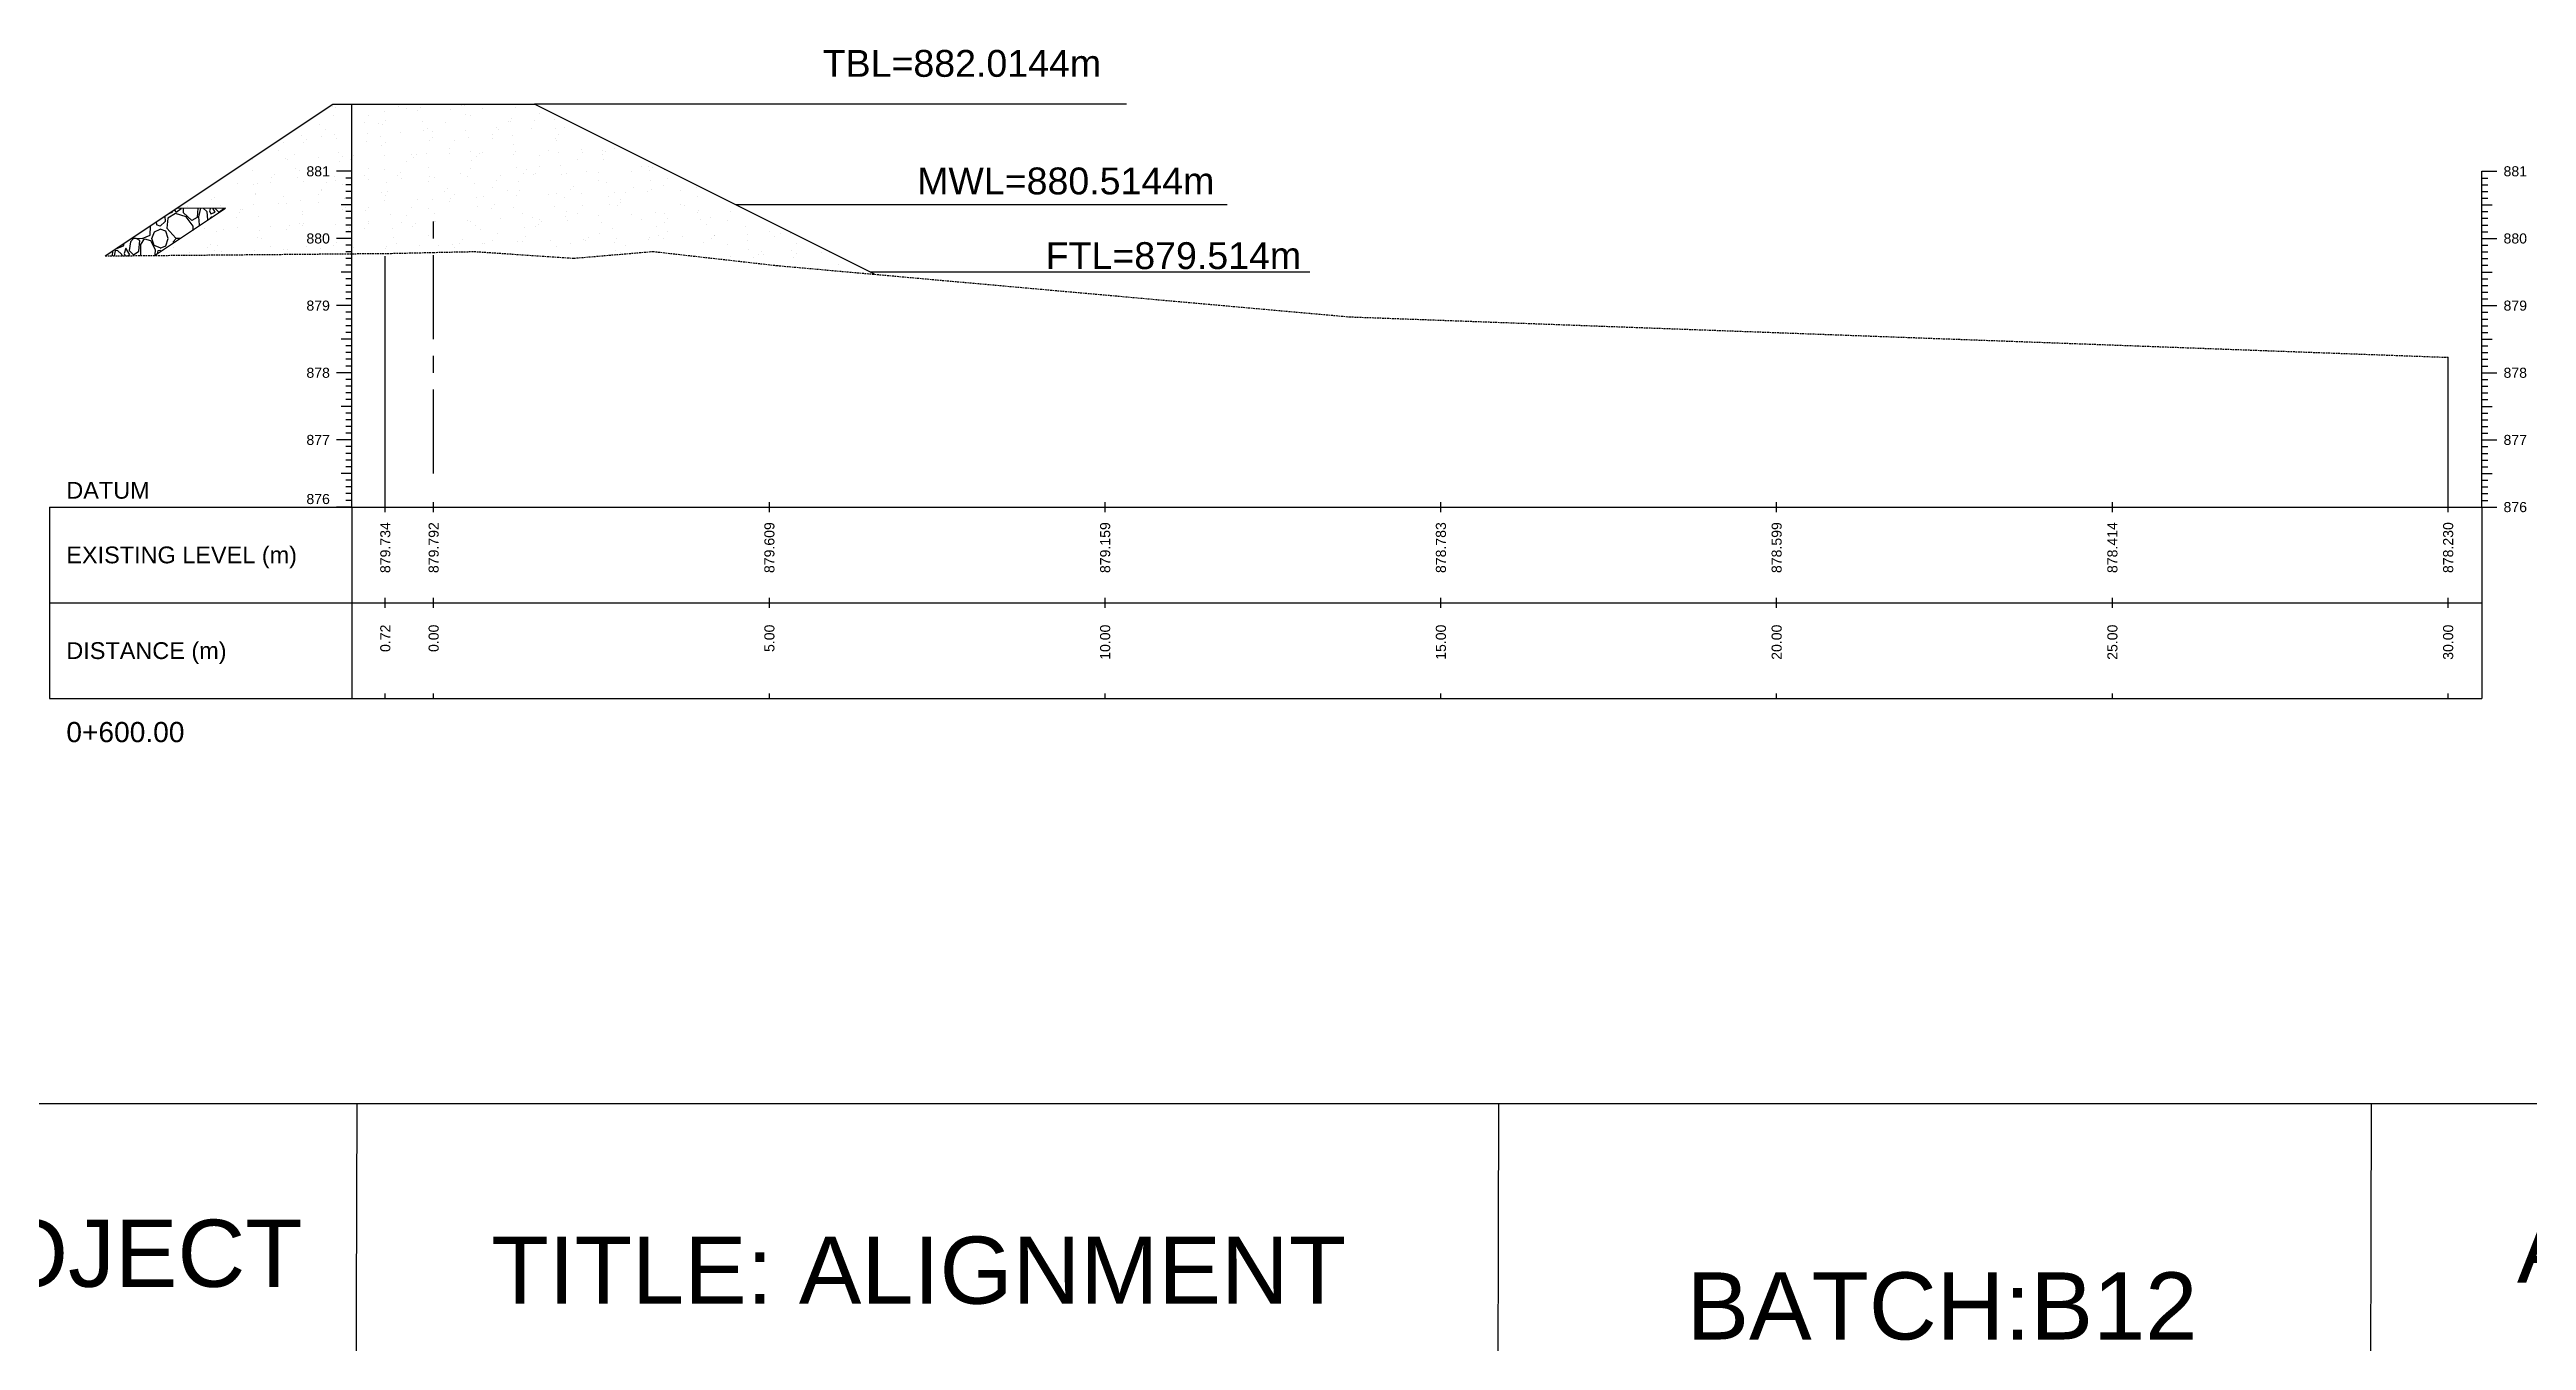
# Model space of a CAD drawing. Header units: millimetres. Extents: x 2640 to 12113, y 6003 to 13668.
# Drawn here: x 2824.3 to 3193.2, y 6475.2 to 6667.4 of the extents above; entities that cross this region are included whole.
import ezdxf
from ezdxf.enums import TextEntityAlignment as Align

# ---------------------------------------------------------------- set-up
doc = ezdxf.new("R2010")
doc.units = ezdxf.units.MM
doc.linetypes.add('CENTER', pattern=[2, 1.25, -0.25, 0.25, -0.25])
doc.linetypes.add('HIDDEN', pattern=[0.375, 0.25, -0.125])
for name, color, linetype in [('CL', 6, 'CENTER'), ('CS_Drawing', 7, 'Continuous'), ('GL', 3, 'HIDDEN')]:
    doc.layers.add(name, color=color, linetype=linetype)
doc.styles.get("Standard").update_dxf_attribs({"font": 'arial.ttf'})

msp = doc.modelspace()

# ---------------------------------------------------------------- texts
at = {"color": 1, "insert": (2980.944, 6667.377), "char_height": 4, "attachment_point": 3}
msp.add_mtext_dynamic_manual_height_columns('TBL=882.0144m', width=39.40702, gutter_width=20, heights=[0], dxfattribs=at)
at = {"color": 4, "insert": (2997.808, 6649.87), "char_height": 4, "attachment_point": 3}
msp.add_mtext_dynamic_manual_height_columns('MWL=880.5144m', width=39.40702, gutter_width=20, heights=[0], dxfattribs=at)
at = {"color": 6, "insert": (3010.735, 6638.75), "char_height": 4, "attachment_point": 3}
msp.add_mtext_dynamic_manual_height_columns('FTL=879.514m', width=39.40702, gutter_width=20, heights=[0], dxfattribs=at)
at = {"char_height": 10, "attachment_point": 1}
for s, insert in [('PROJECT: OLD TANK PROJECT', (2650.137, 6493.198)), ('ALL DIMENSIONS IN m', (3191.787, 6493.819)), ('TITLE: ALIGNMENT', (2890.137, 6490.682)), ('BATCH:B12', (3068.119, 6485.358))]:
    msp.add_mtext_dynamic_manual_height_columns(s, width=240, gutter_width=500, heights=[0], dxfattribs=dict(at, insert=insert))
at = {"layer": 'CS_Drawing'}
for s, p in [('881', (2866.091, 6649.309)), ('880', (2866.091, 6639.309)), ('879', (2866.091, 6629.309)), ('878', (2866.091, 6619.309)), ('877', (2866.091, 6609.309))]:
    msp.add_text(s, height=1.5, dxfattribs=at).set_placement(p, align=Align.MIDDLE_RIGHT)
for s, height, p in [('881', 1.5, (3189.791, 6649.309)), ('880', 1.5, (3189.791, 6639.309)), ('879', 1.5, (3189.791, 6629.309)), ('878', 1.5, (3189.791, 6619.309)), ('877', 1.5, (3189.791, 6609.309)), ('DATUM', 2.5, (2826.841, 6601.809)), ('876', 1.5, (3189.791, 6599.309)), ('876', 1.5, (3189.791, 6599.309)), ('EXISTING LEVEL (m)', 2.5, (2826.841, 6592.184)), ('DISTANCE (m)', 2.5, (2826.841, 6577.934)), ('0+600.00', 3, (2826.841, 6565.809))]:
    msp.add_text(s, height=height, dxfattribs=at).set_placement(p, align=Align.MIDDLE_LEFT)
msp.add_text('876', height=1.5, dxfattribs=at).set_placement((2866.091, 6599.759), align=Align.RIGHT)
for s, p in [('879.734', (2874.341, 6597.059)), ('879.792', (2881.541, 6597.059)), ('879.609', (2931.541, 6597.059)), ('879.159', (2981.541, 6597.059)), ('878.783', (3031.541, 6597.059)), ('878.599', (3081.541, 6597.059)), ('878.414', (3131.541, 6597.059)), ('878.230', (3181.541, 6597.059)), ('0.72', (2874.341, 6581.809)), ('0.00', (2881.541, 6581.809)), ('5.00', (2931.541, 6581.809)), ('10.00', (2981.541, 6581.809)), ('15.00', (3031.541, 6581.809)), ('20.00', (3081.541, 6581.809)), ('25.00', (3131.541, 6581.809)), ('30.00', (3181.541, 6581.809))]:
    msp.add_text(s, height=1.5, rotation=90, dxfattribs=at).set_placement(p, align=Align.MIDDLE_RIGHT)

# ---------------------------------------------------------------- linework, layer by layer
for p, q in [((2832.641, 6636.709), (2866.541, 6659.309)), ((2866.541, 6659.309), (2896.541, 6659.309)), ((2869.341, 6649.309), (2869.341, 6659.309)), ((2947.213, 6633.973), (2896.541, 6659.309)), ((2839.95, 6636.774), (2850.528, 6643.826)), ((2850.528, 6643.826), (2843.247, 6643.78))]:
    msp.add_line(p, q)
at = {"linetype": 'Continuous'}
for p, q in [((2866.408, 6658.911), (2866.408, 6658.911)), ((2866.922, 6658.759), (2866.922, 6658.759)), ((2867.351, 6659.227), (2867.351, 6659.227)), ((2874.189, 6658.153), (2874.189, 6658.153)), ((2876.376, 6659.007), (2876.376, 6659.007)), ((2877.537, 6658.606), (2877.537, 6658.606)), ((2879.083, 6658.313), (2879.083, 6658.313)), ((2879.572, 6658.822), (2879.572, 6658.822)), ((2883.978, 6658.473), (2883.978, 6658.473)), ((2885.692, 6659.106), (2885.692, 6659.106)), ((2886.112, 6659.099), (2886.112, 6659.099)), ((2888.872, 6658.633), (2888.872, 6658.633)), ((2893.766, 6658.793), (2893.766, 6658.793)), ((2861.857, 6654.61), (2861.857, 6654.61)), ((2864.401, 6657.833), (2864.401, 6657.833)), ((2864.605, 6656.231), (2864.605, 6656.231)), ((2864.816, 6654.504), (2864.816, 6654.504)), ((2865.499, 6655.575), (2865.499, 6655.575)), ((2866.582, 6657.588), (2866.582, 6657.588)), ((2866.751, 6654.77), (2866.751, 6654.77)), ((2869.295, 6657.993), (2869.295, 6657.993)), ((2871.177, 6656.555), (2871.177, 6656.555)), ((2871.645, 6654.93), (2871.645, 6654.93)), ((2871.859, 6657.626), (2871.859, 6657.626)), ((2873.304, 6656.48), (2873.304, 6656.48)), ((2873.576, 6654.415), (2873.576, 6654.415)), ((2873.922, 6656.329), (2873.922, 6656.329)), ((2874.351, 6656.798), (2874.351, 6656.798)), ((2876.54, 6655.09), (2876.54, 6655.09)), ((2879.844, 6656.757), (2879.844, 6656.757)), ((2880.018, 6655.435), (2880.018, 6655.435)), ((2880.69, 6655.623), (2880.69, 6655.623)), ((2881.35, 6654.368), (2881.35, 6654.368)), ((2881.434, 6655.25), (2881.434, 6655.25)), ((2883.375, 6656.578), (2883.375, 6656.578)), ((2886.286, 6657.777), (2886.286, 6657.777)), ((2886.328, 6655.41), (2886.328, 6655.41)), ((2886.741, 6654.327), (2886.741, 6654.327)), ((2887.051, 6657.675), (2887.051, 6657.675)), ((2890.272, 6654.799), (2890.272, 6654.799)), ((2890.955, 6655.87), (2890.955, 6655.87)), ((2891.222, 6655.57), (2891.222, 6655.57)), ((2892.692, 6656.677), (2892.692, 6656.677)), ((2893.009, 6656.669), (2893.009, 6656.669)), ((2893.121, 6657.145), (2893.121, 6657.145)), ((2893.281, 6654.604), (2893.281, 6654.604)), ((2896.116, 6655.73), (2896.116, 6655.73)), ((2896.633, 6656.851), (2896.633, 6656.851)), ((2897.315, 6657.922), (2897.315, 6657.922)), ((2899.549, 6656.946), (2899.549, 6656.946)), ((2899.723, 6655.624), (2899.723, 6655.624)), ((2900.12, 6654.715), (2900.12, 6654.715)), ((2901.01, 6655.89), (2901.01, 6655.89)), ((2854.582, 6651.016), (2854.582, 6651.016)), ((2858.456, 6652.452), (2858.456, 6652.452)), ((2859.138, 6653.523), (2859.138, 6653.523)), ((2859.476, 6651.176), (2859.476, 6651.176)), ((2859.835, 6651.025), (2859.835, 6651.025)), ((2860.768, 6651.797), (2860.768, 6651.797)), ((2862.151, 6653.553), (2862.151, 6653.553)), ((2862.58, 6654.021), (2862.58, 6654.021)), ((2864.37, 6651.336), (2864.37, 6651.336)), ((2867.036, 6654.138), (2867.036, 6654.138)), ((2867.308, 6652.073), (2867.308, 6652.073)), ((2867.482, 6650.751), (2867.482, 6650.751)), ((2867.969, 6651.521), (2867.969, 6651.521)), ((2869.151, 6651.123), (2869.151, 6651.123)), ((2869.264, 6651.496), (2869.264, 6651.496)), ((2869.58, 6651.592), (2869.58, 6651.592)), ((2871.605, 6653.801), (2871.605, 6653.801)), ((2873.75, 6653.093), (2873.75, 6653.093)), ((2874.158, 6651.656), (2874.158, 6651.656)), ((2874.33, 6653.572), (2874.33, 6653.572)), ((2877.551, 6650.696), (2877.551, 6650.696)), ((2878.234, 6651.767), (2878.234, 6651.767)), ((2878.605, 6651.372), (2878.605, 6651.372)), ((2879.052, 6651.816), (2879.052, 6651.816)), ((2880.472, 6651.985), (2880.472, 6651.985)), ((2880.921, 6653.9), (2880.921, 6653.9)), ((2883.912, 6652.748), (2883.912, 6652.748)), ((2883.946, 6651.976), (2883.946, 6651.976)), ((2884.594, 6653.819), (2884.594, 6653.819)), ((2887.012, 6652.262), (2887.012, 6652.262)), ((2887.186, 6650.94), (2887.186, 6650.94)), ((2887.921, 6651.47), (2887.921, 6651.47)), ((2888.35, 6651.939), (2888.35, 6651.939)), ((2888.841, 6652.136), (2888.841, 6652.136)), ((2890.375, 6654.148), (2890.375, 6654.148)), ((2893.426, 6651.816), (2893.426, 6651.816)), ((2893.455, 6653.282), (2893.455, 6653.282)), ((2893.735, 6652.296), (2893.735, 6652.296)), ((2897.375, 6651.719), (2897.375, 6651.719)), ((2898.629, 6652.456), (2898.629, 6652.456)), ((2899.691, 6654.247), (2899.691, 6654.247)), ((2899.786, 6653.868), (2899.786, 6653.868)), ((2900.177, 6652.174), (2900.177, 6652.174)), ((2903.007, 6650.992), (2903.007, 6650.992)), ((2903.523, 6652.616), (2903.523, 6652.616)), ((2903.69, 6652.063), (2903.69, 6652.063)), ((2906.691, 6651.818), (2906.691, 6651.818)), ((2906.717, 6652.45), (2906.717, 6652.45)), ((2906.891, 6651.128), (2906.891, 6651.128)), ((2907.12, 6652.286), (2907.12, 6652.286)), ((2908.417, 6652.776), (2908.417, 6652.776)), ((2852.316, 6647.43), (2852.316, 6647.43)), ((2854.5, 6649.455), (2854.5, 6649.455)), ((2854.772, 6647.39), (2854.772, 6647.39)), ((2855.249, 6647.418), (2855.249, 6647.418)), ((2857.21, 6647.59), (2857.21, 6647.59)), ((2857.381, 6648.347), (2857.381, 6648.347)), ((2857.81, 6648.815), (2857.81, 6648.815)), ((2861.04, 6649.732), (2861.04, 6649.732)), ((2861.214, 6648.409), (2861.214, 6648.409)), ((2861.609, 6649.469), (2861.609, 6649.469)), ((2862.104, 6647.75), (2862.104, 6647.75)), ((2865.513, 6647.665), (2865.513, 6647.665)), ((2866.835, 6648.595), (2866.835, 6648.595)), ((2866.998, 6647.91), (2866.998, 6647.91)), ((2867.936, 6647.301), (2867.936, 6647.301)), ((2871.191, 6648.645), (2871.191, 6648.645)), ((2871.873, 6649.716), (2871.873, 6649.716)), ((2871.893, 6648.07), (2871.893, 6648.07)), ((2874.204, 6649.643), (2874.204, 6649.643)), ((2874.476, 6647.578), (2874.476, 6647.578)), ((2876.151, 6648.694), (2876.151, 6648.694)), ((2876.58, 6649.162), (2876.58, 6649.162)), ((2876.787, 6648.23), (2876.787, 6648.23)), ((2880.705, 6647.714), (2880.705, 6647.714)), ((2880.744, 6649.92), (2880.744, 6649.92)), ((2880.918, 6648.598), (2880.918, 6648.598)), ((2881.681, 6648.39), (2881.681, 6648.39)), ((2885.605, 6648.942), (2885.605, 6648.942)), ((2886.575, 6648.55), (2886.575, 6648.55)), ((2887.065, 6649.765), (2887.065, 6649.765)), ((2887.641, 6647.49), (2887.641, 6647.49)), ((2890.969, 6647.96), (2890.969, 6647.96)), ((2891.469, 6648.71), (2891.469, 6648.71)), ((2893.909, 6649.832), (2893.909, 6649.832)), ((2894.181, 6647.767), (2894.181, 6647.767)), ((2894.921, 6649.041), (2894.921, 6649.041)), ((2895.35, 6649.509), (2895.35, 6649.509)), ((2896.363, 6648.87), (2896.363, 6648.87)), ((2896.647, 6648.941), (2896.647, 6648.941)), ((2897.329, 6650.012), (2897.329, 6650.012)), ((2900.449, 6650.109), (2900.449, 6650.109)), ((2900.623, 6648.786), (2900.623, 6648.786)), ((2901.257, 6649.03), (2901.257, 6649.03)), ((2902.35, 6647.08), (2902.35, 6647.08)), ((2904.375, 6649.289), (2904.375, 6649.289)), ((2906.152, 6649.19), (2906.152, 6649.19)), ((2906.161, 6648.009), (2906.161, 6648.009)), ((2907.345, 6647.678), (2907.345, 6647.678)), ((2911.046, 6649.35), (2911.046, 6649.35)), ((2912.521, 6650.06), (2912.521, 6650.06)), ((2913.613, 6650.02), (2913.613, 6650.02)), ((2913.691, 6649.388), (2913.691, 6649.388)), ((2913.885, 6647.955), (2913.885, 6647.955)), ((2914.12, 6649.856), (2914.12, 6649.856)), ((2915.743, 6647.185), (2915.743, 6647.185)), ((2915.94, 6649.51), (2915.94, 6649.51)), ((2916.425, 6648.256), (2916.425, 6648.256)), ((2920.691, 6646.959), (2920.691, 6646.959)), ((2842.634, 6643.236), (2842.576, 6643.332)), ((2842.896, 6643.546), (2843.205, 6643.236)), ((2843.205, 6643.236), (2843.967, 6643.744)), ((2843.967, 6643.744), (2843.972, 6643.784)), ((2844.285, 6643.109), (2844.285, 6643.786)), ((2844.878, 6644.047), (2844.878, 6644.047)), ((2846.428, 6643.8), (2846.317, 6642.411)), ((2846.823, 6643.802), (2846.507, 6642.538)), ((2847.216, 6643.805), (2847.777, 6643.3)), ((2847.777, 6643.3), (2847.885, 6642.064)), ((2848.287, 6643.812), (2848.158, 6643.427)), ((2848.158, 6643.427), (2848.349, 6642.982)), ((2848.503, 6645.048), (2848.503, 6645.048)), ((2848.984, 6643.236), (2848.637, 6643.814)), ((2848.888, 6645.367), (2848.888, 6645.367)), ((2848.975, 6643.816), (2849.555, 6643.236)), ((2849.555, 6643.236), (2850.317, 6643.744)), ((2849.772, 6644.207), (2849.772, 6644.207)), ((2850.317, 6643.744), (2850.327, 6643.825)), ((2852.792, 6643.562), (2852.792, 6643.562)), ((2853.039, 6643.609), (2853.039, 6643.609)), ((2854.666, 6644.367), (2854.666, 6644.367)), ((2854.946, 6646.068), (2854.946, 6646.068)), ((2855.064, 6645.819), (2855.064, 6645.819)), ((2858.47, 6644.542), (2858.47, 6644.542)), ((2859.153, 6645.613), (2859.153, 6645.613)), ((2859.561, 6644.527), (2859.561, 6644.527)), ((2861.668, 6644.959), (2861.668, 6644.959)), ((2862.064, 6643.389), (2862.064, 6643.389)), ((2864.381, 6645.917), (2864.381, 6645.917)), ((2864.455, 6644.687), (2864.455, 6644.687)), ((2864.81, 6646.386), (2864.81, 6646.386)), ((2864.831, 6646.594), (2864.831, 6646.594)), ((2867.984, 6643.611), (2867.984, 6643.611)), ((2868.208, 6645.236), (2868.208, 6645.236)), ((2868.382, 6643.914), (2868.382, 6643.914)), ((2869.349, 6644.847), (2869.349, 6644.847)), ((2871.38, 6643.488), (2871.38, 6643.488)), ((2871.809, 6643.956), (2871.809, 6643.956)), ((2873.834, 6646.166), (2873.834, 6646.166)), ((2874.243, 6645.007), (2874.243, 6645.007)), ((2874.344, 6645.662), (2874.344, 6645.662)), ((2874.65, 6646.256), (2874.65, 6646.256)), ((2878.248, 6643.858), (2878.248, 6643.858)), ((2879.137, 6645.167), (2879.137, 6645.167)), ((2880.834, 6643.736), (2880.834, 6643.736)), ((2881.373, 6645.148), (2881.373, 6645.148)), ((2883.151, 6646.264), (2883.151, 6646.264)), ((2883.58, 6646.733), (2883.58, 6646.733)), ((2883.926, 6644.838), (2883.926, 6644.838)), ((2884.031, 6645.327), (2884.031, 6645.327)), ((2884.609, 6645.909), (2884.609, 6645.909)), ((2887.913, 6645.425), (2887.913, 6645.425)), ((2888.087, 6644.103), (2888.087, 6644.103)), ((2888.925, 6645.487), (2888.925, 6645.487)), ((2890.15, 6643.835), (2890.15, 6643.835)), ((2890.287, 6646.889), (2890.287, 6646.889)), ((2890.579, 6644.303), (2890.579, 6644.303)), ((2892.604, 6646.513), (2892.604, 6646.513)), ((2893.44, 6643.906), (2893.44, 6643.906)), ((2893.819, 6645.647), (2893.819, 6645.647)), ((2894.355, 6646.445), (2894.355, 6646.445)), ((2898.714, 6645.807), (2898.714, 6645.807)), ((2899.604, 6644.083), (2899.604, 6644.083)), ((2899.8, 6645.958), (2899.8, 6645.958)), ((2901.077, 6645.336), (2901.077, 6645.336)), ((2901.349, 6643.271), (2901.349, 6643.271)), ((2901.921, 6646.611), (2901.921, 6646.611)), ((2903.608, 6645.967), (2903.608, 6645.967)), ((2903.704, 6644.153), (2903.704, 6644.153)), ((2907.617, 6645.613), (2907.617, 6645.613)), ((2907.791, 6644.291), (2907.791, 6644.291)), ((2908.502, 6646.127), (2908.502, 6646.127)), ((2908.921, 6644.182), (2908.921, 6644.182)), ((2909.35, 6644.65), (2909.35, 6644.65)), ((2909.382, 6645.133), (2909.382, 6645.133)), ((2910.065, 6646.205), (2910.065, 6646.205)), ((2911.374, 6646.86), (2911.374, 6646.86)), ((2913.396, 6646.287), (2913.396, 6646.287)), ((2914.059, 6646.633), (2914.059, 6646.633)), ((2918.29, 6646.447), (2918.29, 6646.447)), ((2918.374, 6644.43), (2918.374, 6644.43)), ((2918.896, 6644.202), (2918.896, 6644.202)), ((2920.782, 6645.525), (2920.782, 6645.525)), ((2921.053, 6643.46), (2921.053, 6643.46)), ((2925.697, 6643.333), (2925.697, 6643.333)), ((2838.125, 6639.299), (2839.332, 6639.807)), ((2839.332, 6639.807), (2839.395, 6641.141)), ((2839.395, 6641.141), (2839.359, 6641.188)), ((2839.586, 6639.299), (2839.967, 6640.315)), ((2839.967, 6640.315), (2840.792, 6640.696)), ((2840.238, 6641.773), (2840.284, 6641.331)), ((2840.792, 6641.141), (2840.284, 6641.331)), ((2841.554, 6641.839), (2840.792, 6641.141)), ((2841.681, 6640.379), (2840.792, 6640.696)), ((2841.488, 6642.607), (2841.554, 6641.839)), ((2841.999, 6639.299), (2841.681, 6640.379)), ((2841.935, 6642.347), (2841.808, 6640.823)), ((2841.808, 6640.823), (2843.142, 6639.363)), ((2843.078, 6643.046), (2841.935, 6642.347)), ((2842.129, 6643.034), (2842.634, 6643.236)), ((2844.666, 6642.538), (2843.078, 6643.046)), ((2845.555, 6641.966), (2844.285, 6643.109)), ((2845.745, 6641.141), (2844.666, 6642.538)), ((2846.317, 6642.411), (2845.555, 6641.966)), ((2845.721, 6640.621), (2845.745, 6641.141)), ((2845.749, 6640.44), (2845.749, 6640.44)), ((2846.507, 6642.538), (2846.634, 6641.331)), ((2846.731, 6641.295), (2846.634, 6641.331)), ((2847.391, 6640.773), (2847.391, 6640.773)), ((2848.285, 6642.347), (2848.284, 6642.33)), ((2848.575, 6642.524), (2848.285, 6642.347)), ((2848.349, 6642.982), (2848.984, 6643.236)), ((2849.132, 6640.276), (2849.132, 6640.276)), ((2850.294, 6640.613), (2850.294, 6640.613)), ((2852.11, 6642.491), (2852.11, 6642.491)), ((2852.285, 6640.933), (2852.285, 6640.933)), ((2852.61, 6643.141), (2852.61, 6643.141)), ((2855.4, 6642.618), (2855.4, 6642.618)), ((2855.672, 6640.553), (2855.672, 6640.553)), ((2857.179, 6641.093), (2857.179, 6641.093)), ((2859.61, 6640.711), (2859.61, 6640.711)), ((2860.039, 6641.179), (2860.039, 6641.179)), ((2861.623, 6641.559), (2861.623, 6641.559)), ((2861.94, 6642.894), (2861.94, 6642.894)), ((2862.073, 6641.253), (2862.073, 6641.253)), ((2862.114, 6641.572), (2862.114, 6641.572)), ((2865.527, 6639.755), (2865.527, 6639.755)), ((2866.967, 6641.413), (2866.967, 6641.413)), ((2868.836, 6640.464), (2868.836, 6640.464)), ((2869.064, 6640.96), (2869.064, 6640.96)), ((2871.205, 6640.735), (2871.205, 6640.735)), ((2871.861, 6641.573), (2871.861, 6641.573)), ((2871.888, 6641.806), (2871.888, 6641.806)), ((2875.104, 6642.806), (2875.104, 6642.806)), ((2875.376, 6640.741), (2875.376, 6640.741)), ((2876.756, 6641.733), (2876.756, 6641.733)), ((2877.566, 6642.786), (2877.566, 6642.786)), ((2878.38, 6641.058), (2878.38, 6641.058)), ((2878.809, 6641.527), (2878.809, 6641.527)), ((2880.719, 6639.804), (2880.719, 6639.804)), ((2881.644, 6643.083), (2881.644, 6643.083)), ((2881.65, 6641.893), (2881.65, 6641.893)), ((2881.818, 6641.761), (2881.818, 6641.761)), ((2886.544, 6642.053), (2886.544, 6642.053)), ((2887.079, 6641.855), (2887.079, 6641.855)), ((2887.834, 6641.307), (2887.834, 6641.307)), ((2888.541, 6640.653), (2888.541, 6640.653)), ((2890.983, 6640.05), (2890.983, 6640.05)), ((2891.438, 6642.213), (2891.438, 6642.213)), ((2894.809, 6642.995), (2894.809, 6642.995)), ((2895.081, 6640.93), (2895.081, 6640.93)), ((2895.255, 6639.607), (2895.255, 6639.607)), ((2896.332, 6642.373), (2896.332, 6642.373)), ((2896.661, 6641.031), (2896.661, 6641.031)), ((2897.15, 6641.405), (2897.15, 6641.405)), ((2897.344, 6642.102), (2897.344, 6642.102)), ((2897.579, 6641.874), (2897.579, 6641.874)), ((2901.226, 6642.533), (2901.226, 6642.533)), ((2901.523, 6641.949), (2901.523, 6641.949)), ((2903.022, 6643.082), (2903.022, 6643.082)), ((2906.12, 6642.693), (2906.12, 6642.693)), ((2906.175, 6640.099), (2906.175, 6640.099)), ((2906.604, 6641.654), (2906.604, 6641.654)), ((2908.245, 6640.841), (2908.245, 6640.841)), ((2911.015, 6642.853), (2911.015, 6642.853)), ((2912.536, 6642.151), (2912.536, 6642.151)), ((2914.513, 6643.183), (2914.513, 6643.183)), ((2914.785, 6641.118), (2914.785, 6641.118)), ((2914.959, 6639.796), (2914.959, 6639.796)), ((2915.909, 6643.013), (2915.909, 6643.013)), ((2915.92, 6641.752), (2915.92, 6641.752)), ((2916.349, 6642.221), (2916.349, 6642.221)), ((2916.439, 6640.346), (2916.439, 6640.346)), ((2918.537, 6639.587), (2918.537, 6639.587)), ((2920.803, 6643.173), (2920.803, 6643.173)), ((2921.227, 6642.138), (2921.227, 6642.138)), ((2922.117, 6641.326), (2922.117, 6641.326)), ((2922.8, 6642.397), (2922.8, 6642.397)), ((2923.349, 6639.791), (2923.349, 6639.791)), ((2923.431, 6639.747), (2923.431, 6639.747)), ((2925.374, 6642.001), (2925.374, 6642.001)), ((2927.95, 6641.03), (2927.95, 6641.03)), ((2928.326, 6639.907), (2928.326, 6639.907)), ((2931.631, 6640.395), (2931.631, 6640.395)), ((2932.374, 6639.571), (2932.374, 6639.571)), ((2933.22, 6640.067), (2933.22, 6640.067)), ((2934.664, 6639.985), (2934.664, 6639.985)), ((2833.727, 6637.433), (2833.669, 6636.718)), ((2834.125, 6637.458), (2833.941, 6636.721)), ((2834.442, 6637.521), (2834.125, 6637.458)), ((2834.442, 6637.902), (2834.435, 6637.905)), ((2834.442, 6637.839), (2835.331, 6638.22)), ((2834.442, 6637.521), (2835.077, 6636.95)), ((2835.077, 6636.95), (2835.096, 6636.731)), ((2835.331, 6638.22), (2835.435, 6638.571)), ((2835.712, 6637.839), (2835.458, 6637.077)), ((2835.458, 6637.077), (2835.604, 6636.736)), ((2836.284, 6636.886), (2835.712, 6637.839)), ((2835.914, 6636.738), (2836.284, 6636.886)), ((2836.411, 6638.791), (2836.22, 6637.521)), ((2836.22, 6637.521), (2836.855, 6636.886)), ((2836.855, 6639.299), (2836.411, 6638.791)), ((2836.727, 6639.433), (2836.792, 6639.363)), ((2836.792, 6639.363), (2838.125, 6639.299)), ((2837.236, 6639.299), (2836.855, 6639.299)), ((2836.855, 6636.886), (2837.617, 6637.394)), ((2837.808, 6638.982), (2837.236, 6639.299)), ((2837.617, 6637.394), (2837.808, 6638.982)), ((2837.935, 6638.41), (2838.506, 6639.236)), ((2837.935, 6636.759), (2837.935, 6638.41)), ((2837.938, 6636.756), (2837.935, 6636.759)), ((2838.506, 6639.236), (2839.395, 6638.982)), ((2839.395, 6638.982), (2840.094, 6637.648)), ((2839.903, 6638.283), (2839.586, 6639.299)), ((2840.792, 6637.902), (2839.903, 6638.283)), ((2840.094, 6637.648), (2840.028, 6636.826)), ((2840.475, 6637.458), (2840.375, 6637.057)), ((2840.792, 6637.521), (2840.475, 6637.458)), ((2840.792, 6637.839), (2841.681, 6638.22)), ((2840.792, 6637.521), (2840.911, 6637.415)), ((2841.681, 6638.22), (2841.999, 6639.299)), ((2842.761, 6638.791), (2842.737, 6638.632)), ((2843.205, 6639.299), (2842.761, 6638.791)), ((2842.864, 6637.934), (2842.864, 6637.934)), ((2843.142, 6639.363), (2843.787, 6639.332)), ((2843.586, 6639.299), (2843.205, 6639.299)), ((2843.669, 6639.253), (2843.586, 6639.299)), ((2845.125, 6637.187), (2845.125, 6637.187)), ((2847.84, 6637.935), (2847.84, 6637.935)), ((2848.269, 6638.403), (2848.269, 6638.403)), ((2848.903, 6637.457), (2848.903, 6637.457)), ((2849.404, 6638.211), (2849.404, 6638.211)), ((2849.578, 6636.889), (2849.578, 6636.889)), ((2850.019, 6637.347), (2850.019, 6637.347)), ((2854.914, 6637.507), (2854.914, 6637.507)), ((2855.263, 6639.508), (2855.263, 6639.508)), ((2855.846, 6639.23), (2855.846, 6639.23)), ((2857.294, 6638.183), (2857.294, 6638.183)), ((2859.167, 6637.703), (2859.167, 6637.703)), ((2859.808, 6637.667), (2859.808, 6637.667)), ((2862.568, 6638.122), (2862.568, 6638.122)), ((2864.702, 6637.827), (2864.702, 6637.827)), ((2864.845, 6638.684), (2864.845, 6638.684)), ((2866.61, 6638.282), (2866.61, 6638.282)), ((2867.039, 6638.75), (2867.039, 6638.75)), ((2869.108, 6638.399), (2869.108, 6638.399)), ((2869.282, 6637.077), (2869.282, 6637.077)), ((2869.596, 6637.987), (2869.596, 6637.987)), ((2874.359, 6637.752), (2874.359, 6637.752)), ((2874.49, 6638.147), (2874.49, 6638.147)), ((2875.55, 6639.419), (2875.55, 6639.419)), ((2876.064, 6638.53), (2876.064, 6638.53)), ((2879.384, 6638.307), (2879.384, 6638.307)), ((2882.273, 6638.311), (2882.273, 6638.311)), ((2884.278, 6638.467), (2884.278, 6638.467)), ((2884.623, 6637.999), (2884.623, 6637.999)), ((2885.38, 6638.629), (2885.38, 6638.629)), ((2885.809, 6639.097), (2885.809, 6639.097)), ((2888.813, 6638.588), (2888.813, 6638.588)), ((2888.987, 6637.266), (2888.987, 6637.266)), ((2889.172, 6638.627), (2889.172, 6638.627)), ((2890.301, 6638.979), (2890.301, 6638.979)), ((2894.067, 6638.787), (2894.067, 6638.787)), ((2894.834, 6638.877), (2894.834, 6638.877)), ((2898.961, 6638.947), (2898.961, 6638.947)), ((2899.815, 6638.048), (2899.815, 6638.048)), ((2901.833, 6636.448), (2901.833, 6636.448)), ((2901.977, 6638.499), (2901.977, 6638.499)), ((2902.249, 6636.434), (2902.249, 6636.434)), ((2903.855, 6639.107), (2903.855, 6639.107)), ((2904.15, 6638.976), (2904.15, 6638.976)), ((2904.579, 6639.444), (2904.579, 6639.444)), ((2908.517, 6638.776), (2908.517, 6638.776)), ((2908.691, 6637.454), (2908.691, 6637.454)), ((2908.749, 6639.267), (2908.749, 6639.267)), ((2909.397, 6637.223), (2909.397, 6637.223)), ((2910.079, 6638.295), (2910.079, 6638.295)), ((2913.604, 6639.224), (2913.604, 6639.224)), ((2913.643, 6639.427), (2913.643, 6639.427)), ((2915.757, 6639.275), (2915.757, 6639.275)), ((2920.603, 6636.795), (2920.603, 6636.795)), ((2921.682, 6638.688), (2921.682, 6638.688)), ((2921.954, 6636.623), (2921.954, 6636.623)), ((2922.92, 6639.323), (2922.92, 6639.323)), ((2925.271, 6638.343), (2925.271, 6638.343)), ((2925.782, 6636.684), (2925.782, 6636.684)), ((2928.222, 6638.965), (2928.222, 6638.965)), ((2928.396, 6637.643), (2928.396, 6637.643)), ((2929.175, 6636.539), (2929.175, 6636.539)), ((2929.92, 6636.893), (2929.92, 6636.893)), ((2930.349, 6637.362), (2930.349, 6637.362)), ((2930.676, 6636.844), (2930.676, 6636.844)), ((2934.853, 6637.519), (2934.853, 6637.519)), ((2935.118, 6636.534), (2935.118, 6636.534)), ((2935.535, 6638.59), (2935.535, 6638.59)), ((2935.57, 6637.004), (2935.57, 6637.004)), ((2939.373, 6637.142), (2939.373, 6637.142)), ((2940.464, 6637.164), (2940.464, 6637.164)), ((2937.349, 6634.932), (2937.349, 6634.932)), ((2941.832, 6635.489), (2941.832, 6635.489))]:
    msp.add_line(p, q, dxfattribs=at)
at = {"color": 1}
msp.add_line((2984.707, 6659.309), (2896.541, 6659.309), dxfattribs=at)
at = {"color": 4}
msp.add_line((2999.707, 6644.309), (2926.541, 6644.309), dxfattribs=at)
at = {"color": 6}
msp.add_line((3012.021, 6634.309), (2946.541, 6634.309), dxfattribs=at)
for points in [[(2640.137, 6510.497), (3390.137, 6510.497), (3390.137, 6781.739), (2640.137, 6781.739)], [(2640.137, 6510.497), (3390.137, 6510.497), (3390.137, 6450.838), (2640.137, 6450.838)], [(2870.137, 6510.497), (3040.137, 6510.497), (3039.957, 6450.838), (2869.957, 6450.838)], [(3170.137, 6510.497), (3390.137, 6510.497), (3389.986, 6450.838), (3169.986, 6450.838)]]:
    msp.add_lwpolyline(points, close=True)
at = {"layer": 'CL', "ltscale": 10}
msp.add_line((2881.541, 6604.309), (2881.541, 6644.309), dxfattribs=at)
at = {"layer": 'CS_Drawing'}
for p, q in [((2869.341, 6649.309), (2867.091, 6649.309)), ((2869.341, 6649.309), (2867.766, 6649.309)), ((2869.341, 6649.309), (2868.441, 6649.309)), ((2869.341, 6648.309), (2868.441, 6648.309)), ((2869.341, 6647.309), (2868.441, 6647.309)), ((2869.341, 6599.309), (2869.341, 6649.309)), ((3186.541, 6649.309), (3188.791, 6649.309)), ((3186.541, 6649.309), (3188.116, 6649.309)), ((3186.541, 6649.309), (3187.441, 6649.309)), ((3186.541, 6599.309), (3186.541, 6649.309)), ((3186.541, 6648.309), (3187.441, 6648.309)), ((3186.541, 6647.309), (3187.441, 6647.309)), ((2869.341, 6644.309), (2867.766, 6644.309)), ((2869.341, 6646.309), (2868.441, 6646.309)), ((2869.341, 6645.309), (2868.441, 6645.309)), ((2869.341, 6644.309), (2868.441, 6644.309)), ((2869.341, 6643.309), (2868.441, 6643.309)), ((3186.541, 6646.309), (3187.441, 6646.309)), ((3186.541, 6645.309), (3187.441, 6645.309)), ((3186.541, 6644.309), (3188.116, 6644.309)), ((3186.541, 6644.309), (3187.441, 6644.309)), ((3186.541, 6643.309), (3187.441, 6643.309)), ((2869.341, 6642.309), (2868.441, 6642.309)), ((2869.341, 6641.309), (2868.441, 6641.309)), ((2869.341, 6640.309), (2868.441, 6640.309)), ((3186.541, 6642.309), (3187.441, 6642.309)), ((3186.541, 6641.309), (3187.441, 6641.309)), ((3186.541, 6640.309), (3187.441, 6640.309)), ((2869.341, 6639.309), (2867.091, 6639.309)), ((2869.341, 6639.309), (2867.766, 6639.309)), ((2869.341, 6639.309), (2868.441, 6639.309)), ((2869.341, 6638.309), (2868.441, 6638.309)), ((2869.341, 6637.309), (2868.441, 6637.309)), ((2869.341, 6636.309), (2868.441, 6636.309)), ((2874.341, 6599.309), (2874.341, 6636.649)), ((3186.541, 6639.309), (3188.791, 6639.309)), ((3186.541, 6639.309), (3188.116, 6639.309)), ((3186.541, 6639.309), (3187.441, 6639.309)), ((3186.541, 6638.309), (3187.441, 6638.309)), ((3186.541, 6637.309), (3187.441, 6637.309)), ((3186.541, 6636.309), (3187.441, 6636.309)), ((2869.341, 6634.309), (2867.766, 6634.309)), ((2869.341, 6635.309), (2868.441, 6635.309)), ((2869.341, 6634.309), (2868.441, 6634.309)), ((2869.341, 6633.309), (2868.441, 6633.309)), ((2869.341, 6632.309), (2868.441, 6632.309)), ((3186.541, 6635.309), (3187.441, 6635.309)), ((3186.541, 6634.309), (3188.116, 6634.309)), ((3186.541, 6634.309), (3187.441, 6634.309)), ((3186.541, 6633.309), (3187.441, 6633.309)), ((3186.541, 6632.309), (3187.441, 6632.309)), ((2869.341, 6629.309), (2867.091, 6629.309)), ((2869.341, 6629.309), (2867.766, 6629.309)), ((2869.341, 6631.309), (2868.441, 6631.309)), ((2869.341, 6630.309), (2868.441, 6630.309)), ((2869.341, 6629.309), (2868.441, 6629.309)), ((3186.541, 6631.309), (3187.441, 6631.309)), ((3186.541, 6630.309), (3187.441, 6630.309)), ((3186.541, 6629.309), (3188.791, 6629.309)), ((3186.541, 6629.309), (3188.116, 6629.309)), ((3186.541, 6629.309), (3187.441, 6629.309)), ((2869.341, 6628.309), (2868.441, 6628.309)), ((2869.341, 6627.309), (2868.441, 6627.309)), ((2869.341, 6626.309), (2868.441, 6626.309)), ((2869.341, 6625.309), (2868.441, 6625.309)), ((3186.541, 6628.309), (3187.441, 6628.309)), ((3186.541, 6627.309), (3187.441, 6627.309)), ((3186.541, 6626.309), (3187.441, 6626.309)), ((3186.541, 6625.309), (3187.441, 6625.309)), ((2869.341, 6624.309), (2867.766, 6624.309)), ((2869.341, 6624.309), (2868.441, 6624.309)), ((2869.341, 6623.309), (2868.441, 6623.309)), ((2869.341, 6622.309), (2868.441, 6622.309)), ((2869.341, 6621.309), (2868.441, 6621.309)), ((3181.541, 6599.309), (3181.541, 6621.609)), ((3186.541, 6624.309), (3188.116, 6624.309)), ((3186.541, 6624.309), (3187.441, 6624.309)), ((3186.541, 6623.309), (3187.441, 6623.309)), ((3186.541, 6622.309), (3187.441, 6622.309)), ((3186.541, 6621.309), (3187.441, 6621.309)), ((2869.341, 6619.309), (2867.091, 6619.309)), ((2869.341, 6619.309), (2867.766, 6619.309)), ((2869.341, 6620.309), (2868.441, 6620.309)), ((2869.341, 6619.309), (2868.441, 6619.309)), ((2869.341, 6618.309), (2868.441, 6618.309)), ((3186.541, 6620.309), (3187.441, 6620.309)), ((3186.541, 6619.309), (3188.791, 6619.309)), ((3186.541, 6619.309), (3188.116, 6619.309)), ((3186.541, 6619.309), (3187.441, 6619.309)), ((3186.541, 6618.309), (3187.441, 6618.309)), ((2869.341, 6614.309), (2867.766, 6614.309)), ((2869.341, 6617.309), (2868.441, 6617.309)), ((2869.341, 6616.309), (2868.441, 6616.309)), ((2869.341, 6615.309), (2868.441, 6615.309)), ((2869.341, 6614.309), (2868.441, 6614.309)), ((3186.541, 6617.309), (3187.441, 6617.309)), ((3186.541, 6616.309), (3187.441, 6616.309)), ((3186.541, 6615.309), (3187.441, 6615.309)), ((3186.541, 6614.309), (3188.116, 6614.309)), ((3186.541, 6614.309), (3187.441, 6614.309)), ((2869.341, 6613.309), (2868.441, 6613.309)), ((2869.341, 6612.309), (2868.441, 6612.309)), ((2869.341, 6611.309), (2868.441, 6611.309)), ((2869.341, 6610.309), (2868.441, 6610.309)), ((3186.541, 6613.309), (3187.441, 6613.309)), ((3186.541, 6612.309), (3187.441, 6612.309)), ((3186.541, 6611.309), (3187.441, 6611.309)), ((3186.541, 6610.309), (3187.441, 6610.309)), ((2869.341, 6609.309), (2867.091, 6609.309)), ((2869.341, 6609.309), (2867.766, 6609.309)), ((2869.341, 6609.309), (2868.441, 6609.309)), ((2869.341, 6608.309), (2868.441, 6608.309)), ((2869.341, 6607.309), (2868.441, 6607.309)), ((3186.541, 6609.309), (3188.791, 6609.309)), ((3186.541, 6609.309), (3188.116, 6609.309)), ((3186.541, 6609.309), (3187.441, 6609.309)), ((3186.541, 6608.309), (3187.441, 6608.309)), ((3186.541, 6607.309), (3187.441, 6607.309)), ((2869.341, 6604.309), (2867.766, 6604.309)), ((2869.341, 6606.309), (2868.441, 6606.309)), ((2869.341, 6605.309), (2868.441, 6605.309)), ((2869.341, 6604.309), (2868.441, 6604.309)), ((2869.341, 6603.309), (2868.441, 6603.309)), ((3186.541, 6606.309), (3187.441, 6606.309)), ((3186.541, 6605.309), (3187.441, 6605.309)), ((3186.541, 6604.309), (3188.116, 6604.309)), ((3186.541, 6604.309), (3187.441, 6604.309)), ((3186.541, 6603.309), (3187.441, 6603.309)), ((2824.341, 6599.309), (2869.341, 6599.309)), ((2824.341, 6599.309), (2824.341, 6570.809)), ((2869.341, 6599.309), (2867.091, 6599.309)), ((2869.341, 6599.309), (2867.766, 6599.309)), ((2869.341, 6602.309), (2868.441, 6602.309)), ((2869.341, 6601.309), (2868.441, 6601.309)), ((2869.341, 6600.309), (2868.441, 6600.309)), ((2869.341, 6599.309), (2868.441, 6599.309)), ((2869.341, 6599.309), (3186.541, 6599.309)), ((2869.341, 6599.309), (2869.341, 6570.809)), ((2874.341, 6598.559), (2874.341, 6600.059)), ((2881.541, 6598.559), (2881.541, 6600.059)), ((2931.541, 6598.559), (2931.541, 6600.059)), ((2981.541, 6598.559), (2981.541, 6600.059)), ((3031.541, 6598.559), (3031.541, 6600.059)), ((3081.541, 6598.559), (3081.541, 6600.059)), ((3131.541, 6598.559), (3131.541, 6600.059)), ((3181.541, 6598.559), (3181.541, 6600.059)), ((3186.541, 6602.309), (3187.441, 6602.309)), ((3186.541, 6601.309), (3187.441, 6601.309)), ((3186.541, 6600.309), (3187.441, 6600.309)), ((3186.541, 6599.309), (3188.791, 6599.309)), ((3186.541, 6599.309), (3188.116, 6599.309)), ((3186.541, 6599.309), (3187.441, 6599.309)), ((3186.541, 6599.309), (3186.541, 6570.809)), ((2824.341, 6585.059), (2869.341, 6585.059)), ((2869.341, 6585.059), (3186.541, 6585.059)), ((2869.341, 6585.059), (3186.541, 6585.059)), ((2874.341, 6584.309), (2874.341, 6585.809)), ((2881.541, 6584.309), (2881.541, 6585.809)), ((2931.541, 6584.309), (2931.541, 6585.809)), ((2981.541, 6584.309), (2981.541, 6585.809)), ((3031.541, 6584.309), (3031.541, 6585.809)), ((3081.541, 6584.309), (3081.541, 6585.809)), ((3131.541, 6584.309), (3131.541, 6585.809)), ((3181.541, 6584.309), (3181.541, 6585.809)), ((2824.341, 6570.809), (2869.341, 6570.809)), ((2869.341, 6570.809), (3186.541, 6570.809)), ((2874.341, 6570.809), (2874.341, 6571.559)), ((2881.541, 6570.809), (2881.541, 6571.559)), ((2931.541, 6570.809), (2931.541, 6571.559)), ((2981.541, 6570.809), (2981.541, 6571.559)), ((3031.541, 6570.809), (3031.541, 6571.559)), ((3081.541, 6570.809), (3081.541, 6571.559)), ((3131.541, 6570.809), (3131.541, 6571.559)), ((3181.541, 6570.809), (3181.541, 6571.559))]:
    msp.add_line(p, q, dxfattribs=at)
at = {"layer": 'GL'}
msp.add_lwpolyline([(2832.641, 6636.709), (2875.261, 6637.089), (2881.541, 6637.229), (2887.578, 6637.359), (2902.425, 6636.369), (2914.208, 6637.369), (2932.636, 6635.279), (3017.91, 6627.639), (3181.541, 6621.609)], dxfattribs=at)

msp.set_redraw_order([(e.dxf.handle, doc.entitydb.next_handle()) for e in msp.query("TEXT MTEXT ATTDEF DIMENSION ARC_DIMENSION")])  # texts and dimensions are drawn at this point

doc.saveas('drawing.dxf')
